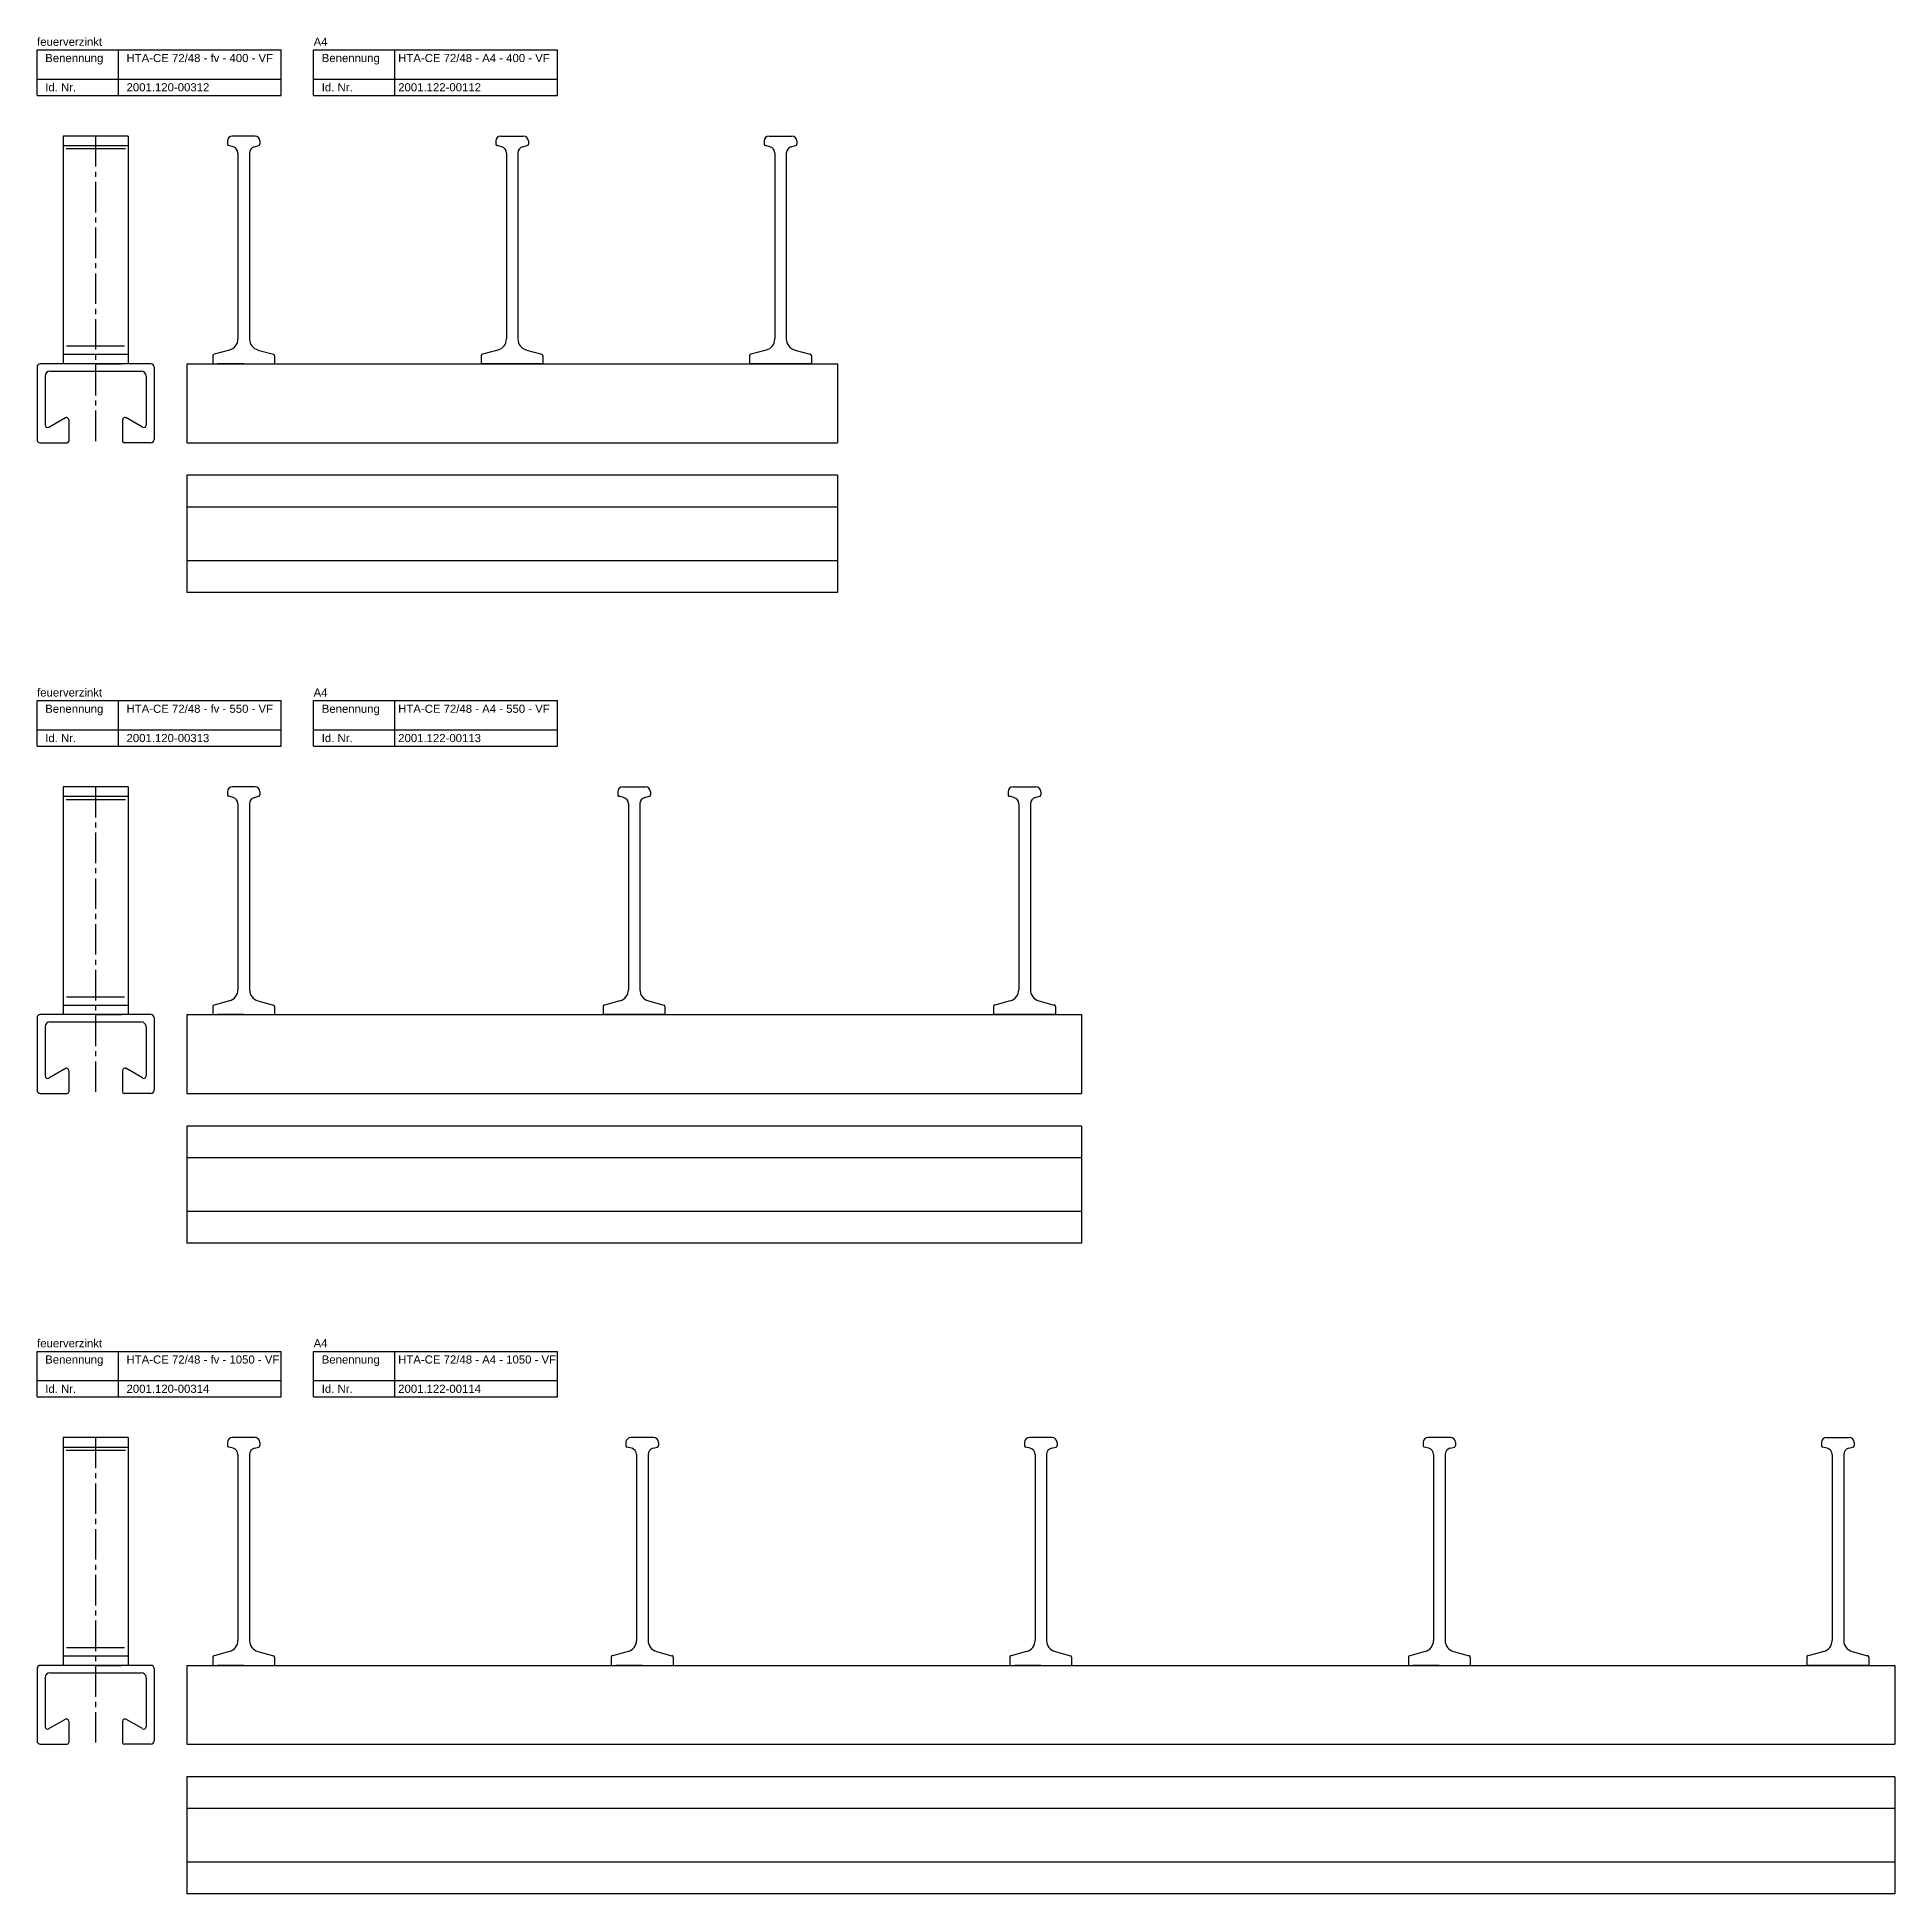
# Model space of a CAD drawing. Header units: millimetres. Extents: x 8733 to 14895, y -778 to 2763.
# Drawn here: x 8733 to 9875, y -378 to 763 of the extents above; entities that cross this region are included whole.
import ezdxf

# ---------------------------------------------------------------- set-up
doc = ezdxf.new("R2010")
doc.units = ezdxf.units.MM
doc.linetypes.add('MITTE2', pattern=[1.125, 0.75, -0.125, 0.125, -0.125])
doc.layers.add('HALFEN', color=2, linetype='CONTINUOUS')
doc.styles.add('ARIAL50', font='arial.ttf', dxfattribs={"height": 5})

msp = doc.modelspace()

# ---------------------------------------------------------------- texts
at = {"layer": 'HALFEN', "style": 'ARIAL50'}
for s, p in [('feuerverzinkt', (8732.5, 757.7)), ('A4', (8902.5, 757.7)), ('Benennung', (8737.5, 747.7)), ('HTA-CE 72/48 - fv - 400 - VF', (8787.5, 747.7)), ('Benennung', (8907.5, 747.7)), ('HTA-CE 72/48 - A4 - 400 - VF', (8954.5, 747.7)), ('Id. Nr.', (8737.5, 729.7)), ('2001.120-00312', (8787.5, 729.7)), ('Id. Nr.', (8907.5, 729.7)), ('2001.122-00112', (8954.5, 729.7)), ('feuerverzinkt', (8732.5, 357.7)), ('A4', (8902.5, 357.7)), ('Benennung', (8737.5, 347.7)), ('HTA-CE 72/48 - fv - 550 - VF', (8787.5, 347.7)), ('Benennung', (8907.5, 347.7)), ('HTA-CE 72/48 - A4 - 550 - VF', (8954.5, 347.7)), ('Id. Nr.', (8737.5, 329.7)), ('2001.120-00313', (8787.5, 329.7)), ('Id. Nr.', (8907.5, 329.7)), ('2001.122-00113', (8954.5, 329.7)), ('feuerverzinkt', (8732.5, -42.3)), ('A4', (8902.5, -42.3)), ('Benennung', (8737.5, -52.3)), ('HTA-CE 72/48 - fv - 1050 - VF', (8787.5, -52.3)), ('Benennung', (8907.5, -52.3)), ('HTA-CE 72/48 - A4 - 1050 - VF', (8954.5, -52.3)), ('Id. Nr.', (8737.5, -70.3)), ('2001.120-00314', (8787.5, -70.3)), ('Id. Nr.', (8907.5, -70.3)), ('2001.122-00114', (8954.5, -70.3))]:
    msp.add_text(s, height=5, dxfattribs=at).set_placement(p)

# ---------------------------------------------------------------- linework, layer by layer
at = {"layer": 'HALFEN'}
for p, q in [((8732.5, 755.2), (8882.5, 755.2)), ((8732.5, 727.2), (8732.5, 755.2)), ((8782.5, 727.2), (8782.5, 755.2)), ((8882.5, 727.2), (8882.5, 755.2)), ((8902.5, 755.2), (9052.5, 755.2)), ((8902.5, 727.2), (8902.5, 755.2)), ((8952.5, 727.2), (8952.5, 755.2)), ((9052.5, 727.2), (9052.5, 755.2)), ((8732.5, 737.2), (8882.5, 737.2)), ((8902.5, 737.2), (9052.5, 737.2)), ((8732.5, 727.2), (8882.5, 727.2)), ((8902.5, 727.2), (9052.5, 727.2)), ((8788.5, 702.2), (8748.5, 702.2)), ((8748.5, 702.2), (8748.5, 562.2)), ((8788.5, 702.2), (8788.5, 562.2)), ((8849.5, 699.2), (8849.5, 697.3)), ((8866.5, 702.2), (8852.5, 702.2)), ((8869.5, 699.2), (8869.5, 697.3)), ((9014.5, 699.2), (9014.5, 697.3)), ((9017.5, 702.2), (9031.5, 702.2)), ((9034.5, 699.2), (9034.5, 697.3)), ((9179.5, 699.2), (9179.5, 697.3)), ((9182.5, 702.2), (9196.5, 702.2)), ((9199.5, 699.2), (9199.5, 697.3)), ((8788.5, 696.2), (8748.5, 696.2)), ((8853, 695.6), (8850.3, 696.4)), ((8856, 691.8), (8856, 577.5)), ((8863.1, 691.8), (8863.1, 577.5)), ((8866.1, 695.6), (8868.8, 696.4)), ((9018, 695.6), (9015.3, 696.4)), ((9021, 691.8), (9021, 577.5)), ((9028.1, 691.8), (9028.1, 577.5)), ((9031.1, 695.6), (9033.8, 696.4)), ((9183, 695.6), (9180.3, 696.4)), ((9186, 691.8), (9186, 577.5)), ((9193.1, 691.8), (9193.1, 577.5)), ((9196.1, 695.6), (9198.8, 696.4)), ((8732.5, 560.2), (8732.5, 515.7)), ((8802.5, 562.2), (8734.5, 562.2)), ((8748.5, 568.1), (8788.5, 568.1)), ((8768.5, 562.2), (8752.5, 562.2)), ((8768.5, 562.2), (8784.5, 562.2)), ((8804.5, 560.2), (8804.5, 515.7)), ((8824.5, 562.2), (9224.5, 562.2)), ((8824.5, 562.2), (8824.5, 513.7)), ((8840.5, 567.2), (8840.5, 562.2)), ((8840.5, 562.2), (8878.5, 562.2)), ((8850.8, 570.7), (8841.3, 568.1)), ((8859.5, 562.2), (8843.5, 562.2)), ((8859.5, 562.2), (8875.5, 562.2)), ((8868.3, 570.7), (8877.8, 568.1)), ((8878.5, 567.2), (8878.5, 562.2)), ((9005.5, 567.2), (9005.5, 562.2)), ((9043.5, 562.2), (9005.5, 562.2)), ((9015.8, 570.7), (9006.3, 568.1)), ((9024.5, 562.2), (9008.5, 562.2)), ((9024.5, 562.2), (9040.5, 562.2)), ((9033.3, 570.7), (9042.8, 568.1)), ((9043.5, 567.2), (9043.5, 562.2)), ((9170.5, 567.2), (9170.5, 562.2)), ((9208.5, 562.2), (9170.5, 562.2)), ((9180.8, 570.7), (9171.3, 568.1)), ((9189.5, 562.2), (9173.5, 562.2)), ((9189.5, 562.2), (9205.5, 562.2)), ((9198.3, 570.7), (9207.8, 568.1)), ((9208.5, 567.2), (9208.5, 562.2)), ((9224.5, 562.2), (9224.5, 513.7)), ((8737.5, 554.7), (8737.5, 524.5)), ((8740.5, 557.7), (8796.5, 557.7)), ((8799.5, 554.7), (8799.5, 524.5)), ((8739.8, 523.3), (8750, 529.2)), ((8752, 527.7), (8752, 514.7)), ((8785, 527.7), (8785, 514.7)), ((8797.3, 523.3), (8787.1, 529.2)), ((8734.5, 513.7), (8751, 513.7)), ((8802.5, 513.7), (8786, 513.7)), ((8824.5, 513.7), (9224.5, 513.7)), ((9224.5, 493.7), (8824.5, 493.7)), ((8824.5, 493.7), (8824.5, 421.7)), ((9224.5, 493.7), (9224.5, 421.7)), ((9224.5, 474.2), (8824.5, 474.2)), ((9224.5, 441.2), (8824.5, 441.2)), ((9224.5, 421.7), (8824.5, 421.7)), ((8732.5, 355.2), (8882.5, 355.2)), ((8732.5, 327.2), (8732.5, 355.2)), ((8782.5, 327.2), (8782.5, 355.2)), ((8882.5, 327.2), (8882.5, 355.2)), ((8902.5, 355.2), (9052.5, 355.2)), ((8902.5, 327.2), (8902.5, 355.2)), ((8952.5, 327.2), (8952.5, 355.2)), ((9052.5, 327.2), (9052.5, 355.2)), ((8732.5, 337.2), (8882.5, 337.2)), ((8902.5, 337.2), (9052.5, 337.2)), ((8732.5, 327.2), (8882.5, 327.2)), ((8902.5, 327.2), (9052.5, 327.2)), ((8788.5, 302.2), (8748.5, 302.2)), ((8748.5, 302.2), (8748.5, 162.2)), ((8788.5, 302.2), (8788.5, 162.2)), ((8849.5, 299.2), (8849.5, 297.3)), ((8866.5, 302.2), (8852.5, 302.2)), ((8869.5, 299.2), (8869.5, 297.3)), ((9089.5, 299.2), (9089.5, 297.3)), ((9092.5, 302.2), (9106.5, 302.2)), ((9109.5, 299.2), (9109.5, 297.3)), ((9329.5, 299.2), (9329.5, 297.3)), ((9332.5, 302.2), (9346.5, 302.2)), ((9349.5, 299.2), (9349.5, 297.3)), ((8788.5, 296.2), (8748.5, 296.2)), ((8853, 295.6), (8850.3, 296.4)), ((8856, 291.8), (8856, 177.5)), ((8863.1, 291.8), (8863.1, 177.5)), ((8866.1, 295.6), (8868.8, 296.4)), ((9093, 295.6), (9090.3, 296.4)), ((9096, 291.8), (9096, 177.5)), ((9103.1, 291.8), (9103.1, 177.5)), ((9106.1, 295.6), (9108.8, 296.4)), ((9333, 295.6), (9330.3, 296.4)), ((9336, 291.8), (9336, 177.5)), ((9343.1, 291.8), (9343.1, 177.5)), ((9346.1, 295.6), (9348.8, 296.4)), ((8732.5, 160.2), (8732.5, 115.7)), ((8802.5, 162.2), (8734.5, 162.2)), ((8748.5, 168.1), (8788.5, 168.1)), ((8768.5, 162.2), (8752.5, 162.2)), ((8768.5, 162.2), (8784.5, 162.2)), ((8804.5, 160.2), (8804.5, 115.7)), ((8824.5, 162.2), (9374.5, 162.2)), ((8824.5, 162.2), (8824.5, 113.7)), ((8840.5, 167.2), (8840.5, 162.2)), ((8840.5, 162.2), (8878.5, 162.2)), ((8850.8, 170.7), (8841.3, 168.1)), ((8859.5, 162.2), (8843.5, 162.2)), ((8859.5, 162.2), (8875.5, 162.2)), ((8868.3, 170.7), (8877.8, 168.1)), ((8878.5, 167.2), (8878.5, 162.2)), ((9080.5, 167.2), (9080.5, 162.2)), ((9118.5, 162.2), (9080.5, 162.2)), ((9090.8, 170.7), (9081.3, 168.1)), ((9099.5, 162.2), (9083.5, 162.2)), ((9099.5, 162.2), (9115.5, 162.2)), ((9108.3, 170.7), (9117.8, 168.1)), ((9118.5, 167.2), (9118.5, 162.2)), ((9320.5, 167.2), (9320.5, 162.2)), ((9358.5, 162.2), (9320.5, 162.2)), ((9330.8, 170.7), (9321.3, 168.1)), ((9339.5, 162.2), (9323.5, 162.2)), ((9339.5, 162.2), (9355.5, 162.2)), ((9348.3, 170.7), (9357.8, 168.1)), ((9358.5, 167.2), (9358.5, 162.2)), ((9374.5, 162.2), (9374.5, 113.7)), ((8737.5, 154.7), (8737.5, 124.5)), ((8740.5, 157.7), (8796.5, 157.7)), ((8799.5, 154.7), (8799.5, 124.5)), ((8739.8, 123.3), (8750, 129.2)), ((8752, 127.7), (8752, 114.7)), ((8785, 127.7), (8785, 114.7)), ((8797.3, 123.3), (8787.1, 129.2)), ((8734.5, 113.7), (8751, 113.7)), ((8802.5, 113.7), (8786, 113.7)), ((8824.5, 113.7), (9374.5, 113.7)), ((9374.5, 93.7), (8824.5, 93.7)), ((8824.5, 93.7), (8824.5, 21.7)), ((9374.5, 93.7), (9374.5, 21.7)), ((9374.5, 74.2), (8824.5, 74.2)), ((9374.5, 41.2), (8824.5, 41.2)), ((9374.5, 21.7), (8824.5, 21.7)), ((8732.5, -44.8), (8882.5, -44.8)), ((8732.5, -72.8), (8732.5, -44.8)), ((8782.5, -72.8), (8782.5, -44.8)), ((8882.5, -72.8), (8882.5, -44.8)), ((8902.5, -44.8), (9052.5, -44.8)), ((8902.5, -72.8), (8902.5, -44.8)), ((8952.5, -72.8), (8952.5, -44.8)), ((9052.5, -72.8), (9052.5, -44.8)), ((8732.5, -62.8), (8882.5, -62.8)), ((8902.5, -62.8), (9052.5, -62.8)), ((8732.5, -72.8), (8882.5, -72.8)), ((8902.5, -72.8), (9052.5, -72.8)), ((8788.5, -97.8), (8748.5, -97.8)), ((8748.5, -97.8), (8748.5, -237.8)), ((8788.5, -97.8), (8788.5, -237.8)), ((8849.5, -100.8), (8849.5, -102.7)), ((8866.5, -97.8), (8852.5, -97.8)), ((8869.5, -100.8), (8869.5, -102.7)), ((9094.5, -100.8), (9094.5, -102.7)), ((9111.5, -97.8), (9097.5, -97.8)), ((9114.5, -100.8), (9114.5, -102.7)), ((9339.5, -100.8), (9339.5, -102.7)), ((9356.5, -97.8), (9342.5, -97.8)), ((9359.5, -100.8), (9359.5, -102.7)), ((9584.5, -100.8), (9584.5, -102.7)), ((9601.5, -97.8), (9587.5, -97.8)), ((9604.5, -100.8), (9604.5, -102.7)), ((9829.5, -100.8), (9829.5, -102.7)), ((9832.5, -97.8), (9846.5, -97.8)), ((9849.5, -100.8), (9849.5, -102.7)), ((8788.5, -103.8), (8748.5, -103.8)), ((8853, -104.4), (8850.3, -103.6)), ((8856, -108.2), (8856, -222.5)), ((8863.1, -108.2), (8863.1, -222.5)), ((8866.1, -104.4), (8868.8, -103.6)), ((9098, -104.4), (9095.3, -103.6)), ((9101, -108.2), (9101, -222.5)), ((9108.1, -108.2), (9108.1, -222.5)), ((9111.1, -104.4), (9113.8, -103.6)), ((9343, -104.4), (9340.3, -103.6)), ((9346, -108.2), (9346, -222.5)), ((9353.1, -108.2), (9353.1, -222.5)), ((9356.1, -104.4), (9358.8, -103.6)), ((9588, -104.4), (9585.3, -103.6)), ((9591, -108.2), (9591, -222.5)), ((9598.1, -108.2), (9598.1, -222.5)), ((9601.1, -104.4), (9603.8, -103.6)), ((9833, -104.4), (9830.3, -103.6)), ((9836, -108.2), (9836, -222.5)), ((9843.1, -108.2), (9843.1, -222.5)), ((9846.1, -104.4), (9848.8, -103.6)), ((8732.5, -239.8), (8732.5, -284.3)), ((8802.5, -237.8), (8734.5, -237.8)), ((8748.5, -231.9), (8788.5, -231.9)), ((8768.5, -237.8), (8752.5, -237.8)), ((8768.5, -237.8), (8784.5, -237.8)), ((8804.5, -239.8), (8804.5, -284.3)), ((8824.5, -237.8), (9874.5, -237.8)), ((8824.5, -237.8), (8824.5, -286.3)), ((8840.5, -232.8), (8840.5, -237.8)), ((8840.5, -237.8), (8878.5, -237.8)), ((8850.8, -229.3), (8841.3, -231.9)), ((8859.5, -237.8), (8843.5, -237.8)), ((8859.5, -237.8), (8875.5, -237.8)), ((8868.3, -229.3), (8877.8, -231.9)), ((8878.5, -232.8), (8878.5, -237.8)), ((9085.5, -232.8), (9085.5, -237.8)), ((9085.5, -237.8), (9123.5, -237.8)), ((9095.8, -229.3), (9086.3, -231.9)), ((9104.5, -237.8), (9088.5, -237.8)), ((9104.5, -237.8), (9120.5, -237.8)), ((9113.3, -229.3), (9122.8, -231.9)), ((9123.5, -232.8), (9123.5, -237.8)), ((9330.5, -232.8), (9330.5, -237.8)), ((9330.5, -237.8), (9368.5, -237.8)), ((9340.8, -229.3), (9331.3, -231.9)), ((9349.5, -237.8), (9333.5, -237.8)), ((9349.5, -237.8), (9365.5, -237.8)), ((9358.3, -229.3), (9367.8, -231.9)), ((9368.5, -232.8), (9368.5, -237.8)), ((9575.5, -232.8), (9575.5, -237.8)), ((9575.5, -237.8), (9613.5, -237.8)), ((9585.8, -229.3), (9576.3, -231.9)), ((9594.5, -237.8), (9578.5, -237.8)), ((9594.5, -237.8), (9610.5, -237.8)), ((9603.3, -229.3), (9612.8, -231.9)), ((9613.5, -232.8), (9613.5, -237.8)), ((9820.5, -232.8), (9820.5, -237.8)), ((9858.5, -237.8), (9820.5, -237.8)), ((9830.8, -229.3), (9821.3, -231.9)), ((9839.5, -237.8), (9823.5, -237.8)), ((9839.5, -237.8), (9855.5, -237.8)), ((9848.3, -229.3), (9857.8, -231.9)), ((9858.5, -232.8), (9858.5, -237.8)), ((9874.5, -237.8), (9874.5, -286.3)), ((8737.5, -245.3), (8737.5, -275.5)), ((8740.5, -242.3), (8796.5, -242.3)), ((8799.5, -245.3), (8799.5, -275.5)), ((8739.8, -276.7), (8750, -270.8)), ((8752, -272.3), (8752, -285.3)), ((8785, -272.3), (8785, -285.3)), ((8797.3, -276.7), (8787.1, -270.8)), ((8734.5, -286.3), (8751, -286.3)), ((8802.5, -286.3), (8786, -286.3)), ((8824.5, -286.3), (9874.5, -286.3)), ((9874.5, -306.3), (8824.5, -306.3)), ((8824.5, -306.3), (8824.5, -378.3)), ((9874.5, -306.3), (9874.5, -378.3)), ((9874.5, -325.8), (8824.5, -325.8)), ((9874.5, -358.8), (8824.5, -358.8)), ((9874.5, -378.3), (8824.5, -378.3))]:
    msp.add_line(p, q, dxfattribs=at)
at = {"layer": 'HALFEN', "color": 1, "linetype": 'MITTE2', "ltscale": 25}
for p, q in [((8768.5, 702.2), (8768.5, 513.7)), ((8768.5, 302.2), (8768.5, 113.7)), ((8768.5, -97.8), (8768.5, -286.3))]:
    msp.add_line(p, q, dxfattribs=at)
at = {"layer": 'HALFEN', "color": 1}
for p, q in [((8786.8, 694.3), (8750.3, 694.3)), ((8750.6, 573.2), (8786.2, 573.2)), ((8786.8, 294.3), (8750.3, 294.3)), ((8750.6, 173.2), (8786.2, 173.2)), ((8786.8, -105.7), (8750.3, -105.7)), ((8750.6, -226.8), (8786.2, -226.8))]:
    msp.add_line(p, q, dxfattribs=at)
at = {"layer": 'HALFEN'}
for centre, radius, start, end in [((8852.5, 699.2), 3, 90, 180), ((8850.5, 697.3), 1, 180, 255), ((8866.5, 699.2), 3, 0, 90), ((8868.5, 697.3), 1, 285, 0), ((9017.5, 699.2), 3, 90, 180), ((9015.5, 697.3), 1, 180, 255), ((9031.5, 699.2), 3, 0, 90), ((9033.5, 697.3), 1, 285, 0), ((9182.5, 699.2), 3, 90, 180), ((9180.5, 697.3), 1, 180, 255), ((9196.5, 699.2), 3, 0, 90), ((9198.5, 697.3), 1, 285, 0), ((8852, 691.8), 4, 0, 75), ((8867.1, 691.8), 4, 105, 180), ((9017, 691.8), 4, 0, 75), ((9032.1, 691.8), 4, 105, 180), ((9182, 691.8), 4, 0, 75), ((9197.1, 691.8), 4, 105, 180), ((8849, 577.5), 7, 285, 0), ((8870.1, 577.5), 7, 180, 255), ((9014, 577.5), 7, 285, 0), ((9035.1, 577.5), 7, 180, 255), ((9179, 577.5), 7, 285, 0), ((9200.1, 577.5), 7, 180, 255), ((8734.5, 560.2), 2, 90, 180), ((8802.5, 560.2), 2, 0, 90), ((8841.5, 567.2), 1, 105, 180), ((8877.5, 567.2), 1, 0, 75), ((9006.5, 567.2), 1, 105, 180), ((9042.5, 567.2), 1, 0, 75), ((9171.5, 567.2), 1, 105, 180), ((9207.5, 567.2), 1, 0, 75), ((8740.5, 554.7), 3, 90, 180), ((8796.5, 554.7), 3, 0, 90), ((8750.5, 527.7), 1.5, 0, 129.7114), ((8786.5, 527.7), 1.5, 50.2886, 180), ((8734.5, 515.7), 2, 180, 270), ((8739, 524.5), 1.5, 180, 300), ((8751, 514.7), 1, 270, 0), ((8786, 514.7), 1, 180, 270), ((8798, 524.5), 1.5, 240, 0), ((8802.5, 515.7), 2, 270, 0), ((8852.5, 299.2), 3, 90, 180), ((8850.5, 297.3), 1, 180, 255), ((8866.5, 299.2), 3, 0, 90), ((8868.5, 297.3), 1, 285, 0), ((9092.5, 299.2), 3, 90, 180), ((9090.5, 297.3), 1, 180, 255), ((9106.5, 299.2), 3, 0, 90), ((9108.5, 297.3), 1, 285, 0), ((9332.5, 299.2), 3, 90, 180), ((9330.5, 297.3), 1, 180, 255), ((9346.5, 299.2), 3, 0, 90), ((9348.5, 297.3), 1, 285, 0), ((8852, 291.8), 4, 0, 75), ((8867.1, 291.8), 4, 105, 180), ((9092, 291.8), 4, 0, 75), ((9107.1, 291.8), 4, 105, 180), ((9332, 291.8), 4, 0, 75), ((9347.1, 291.8), 4, 105, 180), ((8849, 177.5), 7, 285, 0), ((8870.1, 177.5), 7, 180, 255), ((9089, 177.5), 7, 285, 0), ((9110.1, 177.5), 7, 180, 255), ((9329, 177.5), 7, 285, 0), ((9350.1, 177.5), 7, 180, 255), ((8734.5, 160.2), 2, 90, 180), ((8802.5, 160.2), 2, 0, 90), ((8841.5, 167.2), 1, 105, 180), ((8877.5, 167.2), 1, 0, 75), ((9081.5, 167.2), 1, 105, 180), ((9117.5, 167.2), 1, 0, 75), ((9321.5, 167.2), 1, 105, 180), ((9357.5, 167.2), 1, 0, 75), ((8740.5, 154.7), 3, 90, 180), ((8796.5, 154.7), 3, 0, 90), ((8750.5, 127.7), 1.5, 0, 129.7114), ((8786.5, 127.7), 1.5, 50.2886, 180), ((8734.5, 115.7), 2, 180, 270), ((8739, 124.5), 1.5, 180, 300), ((8751, 114.7), 1, 270, 0), ((8786, 114.7), 1, 180, 270), ((8798, 124.5), 1.5, 240, 0), ((8802.5, 115.7), 2, 270, 0), ((8852.5, -100.8), 3, 90, 180), ((8850.5, -102.7), 1, 180, 255), ((8866.5, -100.8), 3, 0, 90), ((8868.5, -102.7), 1, 285, 0), ((9097.5, -100.8), 3, 90, 180), ((9095.5, -102.7), 1, 180, 255), ((9111.5, -100.8), 3, 0, 90), ((9113.5, -102.7), 1, 285, 0), ((9342.5, -100.8), 3, 90, 180), ((9340.5, -102.7), 1, 180, 255), ((9356.5, -100.8), 3, 0, 90), ((9358.5, -102.7), 1, 285, 0), ((9587.5, -100.8), 3, 90, 180), ((9585.5, -102.7), 1, 180, 255), ((9601.5, -100.8), 3, 0, 90), ((9603.5, -102.7), 1, 285, 0), ((9832.5, -100.8), 3, 90, 180), ((9830.5, -102.7), 1, 180, 255), ((9846.5, -100.8), 3, 0, 90), ((9848.5, -102.7), 1, 285, 0), ((8852, -108.2), 4, 0, 75), ((8867.1, -108.2), 4, 105, 180), ((9097, -108.2), 4, 0, 75), ((9112.1, -108.2), 4, 105, 180), ((9342, -108.2), 4, 0, 75), ((9357.1, -108.2), 4, 105, 180), ((9587, -108.2), 4, 0, 75), ((9602.1, -108.2), 4, 105, 180), ((9832, -108.2), 4, 0, 75), ((9847.1, -108.2), 4, 105, 180), ((8849, -222.5), 7, 285, 0), ((8870.1, -222.5), 7, 180, 255), ((9094, -222.5), 7, 285, 0), ((9115.1, -222.5), 7, 180, 255), ((9339, -222.5), 7, 285, 0), ((9360.1, -222.5), 7, 180, 255), ((9584, -222.5), 7, 285, 0), ((9605.1, -222.5), 7, 180, 255), ((9829, -222.5), 7, 285, 0), ((9850.1, -222.5), 7, 180, 255), ((8734.5, -239.8), 2, 90, 180), ((8802.5, -239.8), 2, 0, 90), ((8841.5, -232.8), 1, 105, 180), ((8877.5, -232.8), 1, 0, 75), ((9086.5, -232.8), 1, 105, 180), ((9122.5, -232.8), 1, 0, 75), ((9331.5, -232.8), 1, 105, 180), ((9367.5, -232.8), 1, 0, 75), ((9576.5, -232.8), 1, 105, 180), ((9612.5, -232.8), 1, 0, 75), ((9821.5, -232.8), 1, 105, 180), ((9857.5, -232.8), 1, 0, 75), ((8740.5, -245.3), 3, 90, 180), ((8796.5, -245.3), 3, 0, 90), ((8750.5, -272.3), 1.5, 0, 129.7114), ((8786.5, -272.3), 1.5, 50.2886, 180), ((8734.5, -284.3), 2, 180, 270), ((8739, -275.5), 1.5, 180, 300), ((8751, -285.3), 1, 270, 0), ((8786, -285.3), 1, 180, 270), ((8798, -275.5), 1.5, 240, 0), ((8802.5, -284.3), 2, 270, 0)]:
    msp.add_arc(centre, radius, start, end, dxfattribs=at)

msp.set_redraw_order([(e.dxf.handle, doc.entitydb.next_handle()) for e in msp.query("TEXT MTEXT ATTDEF DIMENSION ARC_DIMENSION")])  # texts and dimensions are drawn at this point

doc.saveas('drawing.dxf')
